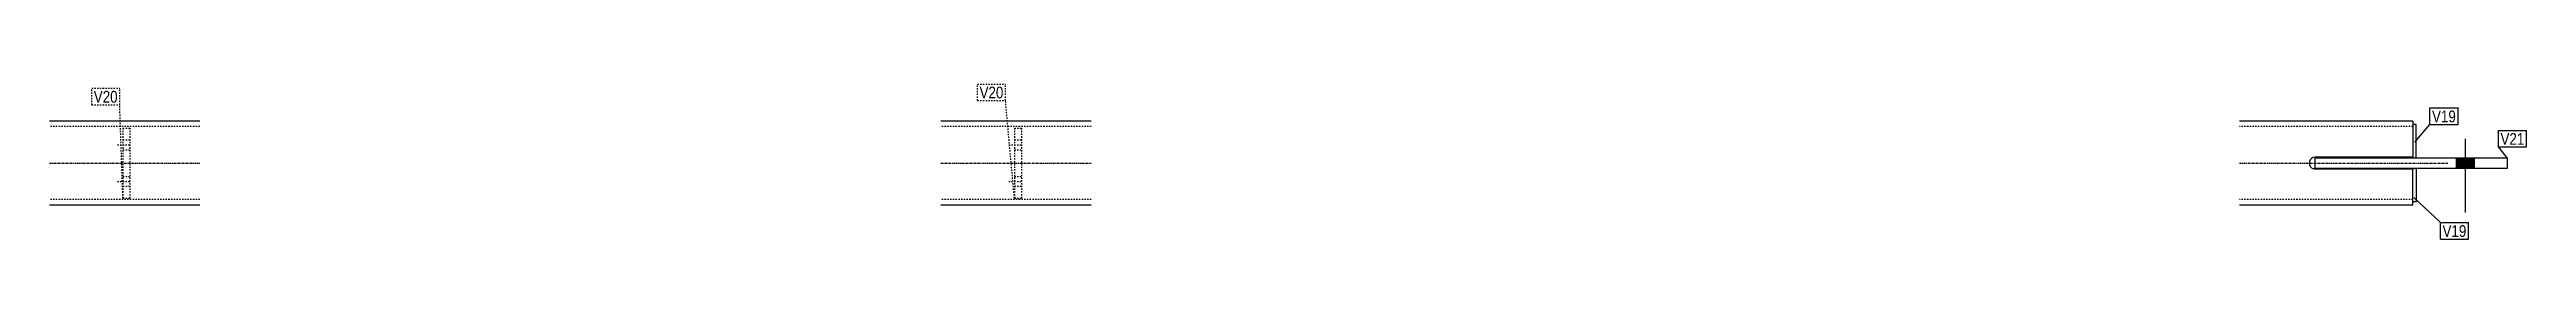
# Model space of a CAD drawing. Header units: millimetres. Extents: x 7 to 32601, y 5 to 646.
# Drawn here: x 12680 to 16223, y 12 to 233 of the extents above; entities that cross this region are included whole.
import ezdxf

# ---------------------------------------------------------------- set-up
doc = ezdxf.new("R2010")
doc.units = ezdxf.units.MM
doc.linetypes.add('DXK_LINE_DOT2', pattern=[3.9198, 1.9599, -1.9599])
doc.linetypes.add('DXK_LINE_DOT3', pattern=[5.9187, 2.979, -0.9799, 0.9799, -0.9799])
doc.layers.add('STÅL', color=7, linetype='Continuous')
doc.layers.add('TEKST', color=7, linetype='Continuous')
doc.styles.add('Arial Narrow', font='ARIALN.TTF', dxfattribs={"height": 0.2})

msp = doc.modelspace()

# ---------------------------------------------------------------- hatches: boundary and pattern name
at = {"layer": 'STÅL', "linetype": 'Continuous'}
msp.add_hatch(color=96, dxfattribs=at).paths.add_polyline_path([(16148, 127.7), (16122, 127.7), (16122, 112.7), (16148, 112.7)])
msp.add_hatch(color=96, dxfattribs=at).paths.add_polyline_path([(16148, 127.7), (16122, 127.7), (16122, 112.7), (16148, 112.7)])

# ---------------------------------------------------------------- linework, layer by layer
at = {"layer": 'STÅL', "color": 2, "linetype": 'Continuous'}
for p, q in [((12894.9, 180.2), (12679.9, 180.2)), ((14169.9, 180.2), (13954.9, 180.2)), ((16060, 180.2), (15812, 180.2)), ((16060, 180.2), (16060, 160.2)), ((16065, 175.2), (16060, 175.2)), ((16060, 160.2), (16060, 128.7)), ((16065, 127.7), (16065, 175.2)), ((15920.5, 128.7), (15917.3, 128)), ((15917.3, 112.3), (15920.5, 111.7)), ((15920, 127.7), (16195, 127.7)), ((15920, 127.7), (15920, 112.7)), ((16195, 112.7), (15920, 112.7)), ((16060, 128.7), (15920.5, 128.7)), ((16060, 111.7), (15920.5, 111.7)), ((16060, 128.7), (16060, 127.7)), ((16060, 111.7), (16060, 112.7)), ((16060, 60.2), (16060, 111.7)), ((16065, 112.7), (16065, 65.2)), ((16195, 127.7), (16195, 112.7)), ((12894.9, 60.2), (12679.9, 60.2)), ((14169.9, 60.2), (13954.9, 60.2)), ((16060, 60.2), (15812, 60.2)), ((16065, 65.2), (16060, 65.2))]:
    msp.add_line(p, q, dxfattribs=at)
at = {"layer": 'STÅL', "color": 7, "linetype": 'DXK_LINE_DOT2'}
for p, q in [((16060, 178.6), (16060, 175.2)), ((12894.9, 172.2), (12679.9, 172.2)), ((12784.9, 170.2), (12784.9, 70.2)), ((12784.9, 170.2), (12794.9, 170.2)), ((12794.9, 170.2), (12794.9, 70.2)), ((14169.9, 172.2), (13954.9, 172.2)), ((14059.9, 170.2), (14059.9, 70.2)), ((14059.9, 170.2), (14069.9, 170.2)), ((14069.9, 170.2), (14069.9, 70.2)), ((16060, 172.2), (15812, 172.2)), ((16060, 175.2), (16060, 128.7)), ((16060, 127.7), (16065, 127.7)), ((16060, 112.7), (16065, 112.7)), ((16060, 65.2), (16060, 111.7)), ((12894.9, 68.2), (12679.9, 68.2)), ((12784.9, 70.2), (12794.9, 70.2)), ((14169.9, 68.2), (13954.9, 68.2)), ((14059.9, 70.2), (14069.9, 70.2)), ((16060, 68.2), (15812, 68.2))]:
    msp.add_line(p, q, dxfattribs=at)
at = {"layer": 'STÅL', "color": 96, "linetype": 'DXK_LINE_DOT2'}
for p, q in [((12776.9, 146.2), (12794.9, 146.2)), ((12784.9, 153.2), (12794.9, 153.2)), ((14051.9, 146.2), (14069.9, 146.2)), ((14059.9, 153.2), (14069.9, 153.2)), ((12784.9, 139.2), (12794.9, 139.2)), ((14059.9, 139.2), (14069.9, 139.2)), ((12776.9, 94.2), (12794.9, 94.2)), ((12784.9, 101.2), (12794.9, 101.2)), ((12784.9, 87.2), (12794.9, 87.2)), ((14051.9, 94.2), (14069.9, 94.2)), ((14059.9, 101.2), (14069.9, 101.2)), ((14059.9, 87.2), (14069.9, 87.2))]:
    msp.add_line(p, q, dxfattribs=at)
at = {"layer": 'STÅL', "color": 96, "linetype": 'Continuous'}
for p, q in [((16135, 154.7), (16135, 49.7)), ((16135, 154.7), (16135, 49.7)), ((16122, 127.7), (16122, 112.7)), ((16122, 127.7), (16122, 112.7)), ((16148, 127.7), (16148, 112.7)), ((16148, 127.7), (16148, 112.7))]:
    msp.add_line(p, q, dxfattribs=at)
at = {"layer": 'STÅL', "color": 7, "linetype": 'DXK_LINE_DOT3'}
for p, q in [((12679.9, 120.2), (12894.9, 120.2)), ((13954.9, 120.2), (14169.9, 120.2)), ((15812, 120.2), (16110, 120.2))]:
    msp.add_line(p, q, dxfattribs=at)
at = {"layer": 'STÅL', "color": 2, "linetype": 'Continuous'}
msp.add_arc((15920.5, 120.2), 8.5, 112.5, 247.5, dxfattribs=at)

# ---------------------------------------------------------------- wipeouts: each hides what was drawn before it
at = {"color": 0}
for points in [[(12777.3, 206.4), (12777.3, 223.9), (12743.2, 223.9), (12743.2, 206.4)], [(14044.2, 212.5), (14044.2, 230), (14010.1, 230), (14010.1, 212.5)], [(16121.7, 178.4), (16121.7, 195.9), (16087.5, 195.9), (16087.5, 178.4)], [(16219.6, 146.3), (16219.6, 163.8), (16185.4, 163.8), (16185.4, 146.3)]]:
    msp.add_wipeout(points, dxfattribs=at).dxf.layer = 'TEKST'

# ---------------------------------------------------------------- next in the draw order: wipeouts: each hides what was drawn before it
for points in [[(12777.3, 206.4), (12777.3, 223.9), (12743.2, 223.9), (12743.2, 206.4)], [(14044.2, 212.5), (14044.2, 230), (14010.1, 230), (14010.1, 212.5)], [(16121.7, 178.4), (16121.7, 195.9), (16087.5, 195.9), (16087.5, 178.4)], [(16219.6, 146.3), (16219.6, 163.8), (16185.4, 163.8), (16185.4, 146.3)], [(16136.6, 15), (16136.6, 32.5), (16102.5, 32.5), (16102.5, 15)]]:
    msp.add_wipeout(points, dxfattribs=at).dxf.layer = 'TEKST'

# ---------------------------------------------------------------- next in the draw order: linework, layer by layer
at = {"layer": 'TEKST', "color": 7, "linetype": 'DXK_LINE_DOT2'}
for p, q in [((12740.2, 226.9), (12780.3, 226.9)), ((12740.2, 203.4), (12740.2, 226.9)), ((12780.3, 203.4), (12780.3, 226.9)), ((14007.1, 233), (14047.2, 233)), ((14007.1, 209.5), (14007.1, 233)), ((14047.2, 209.5), (14047.2, 233)), ((12740.2, 203.4), (12780.3, 203.4)), ((12784.9, 70.2), (12780.3, 203.4)), ((14007.1, 209.5), (14047.2, 209.5)), ((14059.9, 70.2), (14047.2, 209.5))]:
    msp.add_line(p, q, dxfattribs=at)
at = {"layer": 'TEKST', "color": 7, "linetype": 'Continuous'}
for p, q in [((16084.5, 198.9), (16124.7, 198.9)), ((16084.5, 175.4), (16084.5, 198.9)), ((16124.7, 175.4), (16124.7, 198.9)), ((16063.1, 150), (16084.5, 175.4)), ((16084.5, 175.4), (16124.7, 175.4)), ((16182.4, 166.8), (16222.6, 166.8)), ((16182.4, 143.3), (16182.4, 166.8)), ((16195, 127.7), (16182.4, 143.3)), ((16182.4, 143.3), (16222.6, 143.3)), ((16222.6, 143.3), (16222.6, 166.8))]:
    msp.add_line(p, q, dxfattribs=at)

# ---------------------------------------------------------------- next in the draw order: texts
at = {"layer": 'TEKST', "color": 3, "style": 'Arial Narrow'}
for s, p in [('V20', (12743.2, 206.4)), ('V20', (14010.1, 212.5)), ('V19', (16087.5, 178.4)), ('V21', (16185.4, 146.3))]:
    msp.add_text(s, height=16.7, dxfattribs=at).set_placement(p)

# ---------------------------------------------------------------- next in the draw order: wipeouts: each hides what was drawn before it
at = {"color": 0}
msp.add_wipeout([(16136.6, 15), (16136.6, 32.5), (16102.5, 32.5), (16102.5, 15)], dxfattribs=at).dxf.layer = 'TEKST'

# ---------------------------------------------------------------- next in the draw order: linework, layer by layer
at = {"layer": 'TEKST', "color": 7, "linetype": 'Continuous'}
for p, q in [((16061.3, 71.4), (16099.5, 35.5)), ((16099.5, 35.5), (16139.6, 35.5)), ((16099.5, 12), (16099.5, 35.5)), ((16139.6, 12), (16139.6, 35.5)), ((16099.5, 12), (16139.6, 12))]:
    msp.add_line(p, q, dxfattribs=at)

# ---------------------------------------------------------------- next in the draw order: texts
at = {"layer": 'TEKST', "color": 3, "style": 'Arial Narrow'}
msp.add_text('V19', height=16.7, dxfattribs=at).set_placement((16102.5, 15))

doc.saveas('drawing.dxf')
